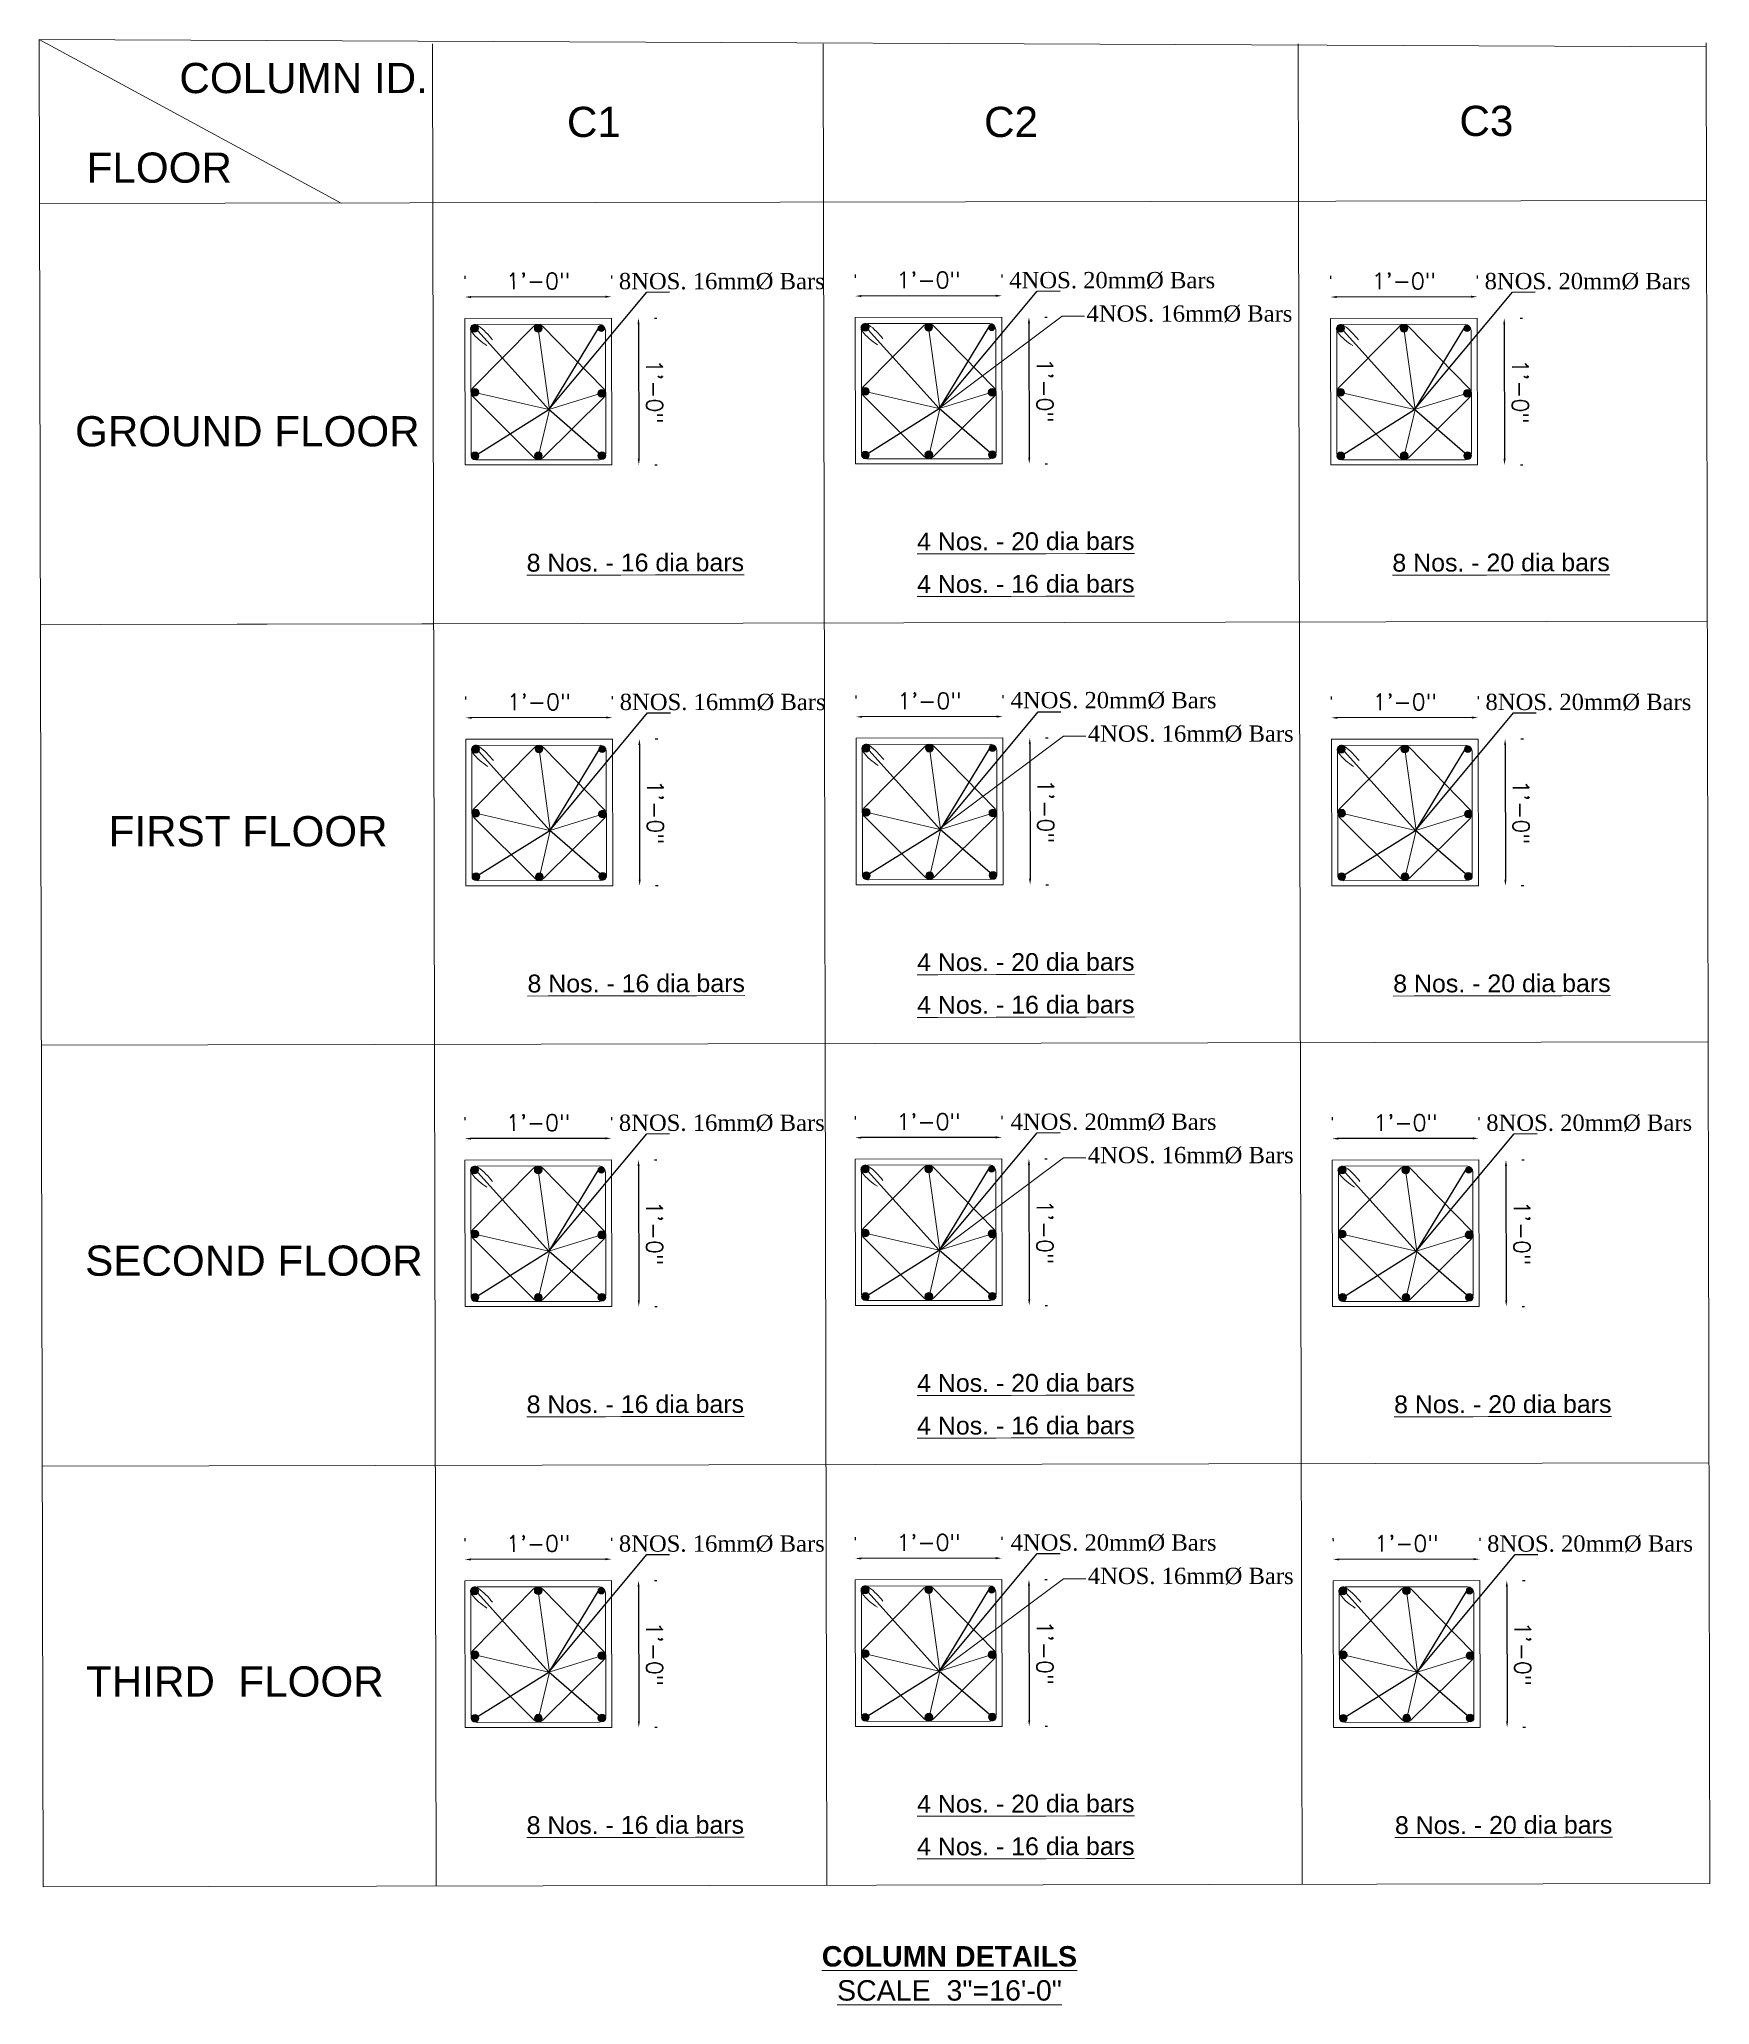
# Model space of a CAD drawing. Header units: inches. Extents: x 115570 to 265311, y 61168 to 314550.
# Drawn here: x 176148.2 to 176421.3, y 67033.3 to 67354.7 of the extents above; entities that cross this region are included whole.
import ezdxf

# ---------------------------------------------------------------- set-up
doc = ezdxf.new("R2010")
doc.units = ezdxf.units.IN
doc.header["$MEASUREMENT"] = 0
doc.layers.get('0').update_dxf_attribs({"lineweight": 25})
for name, color, linetype, lineweight in [('(edited 28 Aug)Admin Building_Umesh copy$0$Elevation-0.15', 172, 'Continuous', 20), ('0 dimension lines', 4, 'Continuous', 18), ('0 wall', 7, 'Continuous', 40), ('column rod', 1, 'Continuous', 50), ('DIM', 142, 'Continuous', 9), ('ele', 7, 'Continuous', 25), ('Elevation-0.3', 7, 'Continuous', 30), ('temp-partn', 214, 'Continuous', 50), ('Text-0.2', 7, 'Continuous', 20), ('text1', 7, 'Continuous', 18)]:
    doc.layers.add(name, color=color, linetype=linetype, lineweight=lineweight)
doc.styles.add('arial', font='arial.ttf')
doc.styles.add('RomanS', font='romans.shx')
doc.styles.get("Standard").update_dxf_attribs({"font": 'arial.ttf'})
doc.dimstyles.new('D-2', dxfattribs={"dimtxt": 2, "dimasz": 1, "dimexe": 3, "dimexo": 7, "dimgap": 1, "dimtad": 1, "dimdec": 0, "dimzin": 3, "dimdsep": 46, "dimlunit": 4, "dimtxsty": 'RomanS', "dimcen": 0, "dimclrd": 256, "dimclre": 256, "dimclrt": 256, "dimadec": 0, "dimazin": 0, "dimtfac": 1, "dimtdec": 0, "dimtix": 1, "dimtmove": 1, "dimatfit": 3, "dimfxl": 1, "dimtolj": 1, "dimtzin": 0, "dimarcsym": 0})
doc.dimstyles.new('D10', dxfattribs={"dimtxt": 20, "dimasz": 25, "dimexe": 15, "dimexo": 0, "dimgap": 5, "dimtad": 0, "dimdec": 0, "dimzin": 3, "dimdsep": 46, "dimtxsty": 'arial', "dimblk": 'DOTSMALL', "dimcen": 2.5, "dimdle": 15, "dimadec": 0, "dimazin": 0, "dimtfac": 1, "dimtdec": 0, "dimtix": 1, "dimtmove": 1, "dimatfit": 3, "dimfxl": 1, "dimtvp": 1, "dimarcsym": 0})

msp = doc.modelspace()

# ---------------------------------------------------------------- texts
at = {"lineweight": 15, "char_height": 2.9167, "width": 67.5207, "attachment_point": 5, "rotation": 0.1152}
for s, insert in [('{\\L4 Nos. - 20 dia bars}', (176309.48, 67272.62)), ('{\\L8 Nos. - 16 dia bars}', (176245.63, 67269.14)), ('{\\L8 Nos. - 20 dia bars}', (176387.21, 67269.14)), ('{\\L4 Nos. - 16 dia bars}', (176309.48, 67265.65)), ('{\\L4 Nos. - 20 dia bars}', (176309.48, 67203.81)), ('{\\L8 Nos. - 16 dia bars}', (176245.77, 67200.33)), ('{\\L8 Nos. - 20 dia bars}', (176387.35, 67200.33)), ('{\\L4 Nos. - 16 dia bars}', (176309.48, 67196.84)), ('{\\L4 Nos. - 20 dia bars}', (176309.48, 67135)), ('{\\L8 Nos. - 16 dia bars}', (176245.63, 67131.52)), ('{\\L8 Nos. - 20 dia bars}', (176387.49, 67131.52)), ('{\\L4 Nos. - 16 dia bars}', (176309.48, 67128.03)), ('{\\L4 Nos. - 20 dia bars}', (176309.48, 67066.2)), ('{\\L8 Nos. - 16 dia bars}', (176245.63, 67062.71)), ('{\\L8 Nos. - 20 dia bars}', (176387.63, 67062.71)), ('{\\L4 Nos. - 16 dia bars}', (176309.48, 67059.22))]:
    msp.add_mtext(s, dxfattribs=dict(at, insert=insert))
at = {"layer": 'ele', "lineweight": 15, "transparency": 33554687, "char_height": 2, "attachment_point": 1, "style": 'arial'}
for s, insert in [('{\\fTimes New Roman|b0|i0|c0|p18;\\H1.333x;   8NOS. 16mm%%C Bars} ', (176239.91, 67316.51)), ('{\\fTimes New Roman|b0|i0|c0|p18;\\H1.333x;   4NOS. 20mm%%C Bars} ', (176303.76, 67316.67)), ('{\\fTimes New Roman|b0|i0|c0|p18;\\H1.333x;   8NOS. 20mm%%C Bars} ', (176381.5, 67316.51)), ('{\\fTimes New Roman|b0|i0|c0|p18;\\H1.333x;   4NOS. 16mm%%C Bars} ', (176316.39, 67311.21)), ('{\\fTimes New Roman|b0|i0|c0|p18;\\H1.333x;   8NOS. 16mm%%C Bars} ', (176240.05, 67247.7)), ('{\\fTimes New Roman|b0|i0|c0|p18;\\H1.333x;   4NOS. 20mm%%C Bars} ', (176303.98, 67247.99)), ('{\\fTimes New Roman|b0|i0|c0|p18;\\H1.333x;   8NOS. 20mm%%C Bars} ', (176381.64, 67247.7)), ('{\\fTimes New Roman|b0|i0|c0|p18;\\H1.333x;   4NOS. 16mm%%C Bars} ', (176316.6, 67242.52)), ('{\\fTimes New Roman|b0|i0|c0|p18;\\H1.333x;   8NOS. 16mm%%C Bars} ', (176239.91, 67178.89)), ('{\\fTimes New Roman|b0|i0|c0|p18;\\H1.333x;   4NOS. 20mm%%C Bars} ', (176303.98, 67179.06)), ('{\\fTimes New Roman|b0|i0|c0|p18;\\H1.333x;   8NOS. 20mm%%C Bars} ', (176381.77, 67178.89)), ('{\\fTimes New Roman|b0|i0|c0|p18;\\H1.333x;   4NOS. 16mm%%C Bars} ', (176316.6, 67173.6)), ('{\\fTimes New Roman|b0|i0|c0|p18;\\H1.333x;   8NOS. 16mm%%C Bars} ', (176239.91, 67110.08)), ('{\\fTimes New Roman|b0|i0|c0|p18;\\H1.333x;   4NOS. 20mm%%C Bars} ', (176303.98, 67110.25)), ('{\\fTimes New Roman|b0|i0|c0|p18;\\H1.333x;   8NOS. 20mm%%C Bars} ', (176381.91, 67110.08)), ('{\\fTimes New Roman|b0|i0|c0|p18;\\H1.333x;   4NOS. 16mm%%C Bars} ', (176316.6, 67104.79))]:
    msp.add_mtext(s, dxfattribs=dict(at, insert=insert))
at = {"layer": 'Text-0.2', "lineweight": 15, "transparency": 33554687, "style": 'arial'}
for s, p in [('C1', (176234.44, 67338.74)), ('C2', (176302.66, 67338.74)), ('C3', (176380.4, 67338.91))]:
    msp.add_text(s, height=4.94, dxfattribs=at).set_placement(p)
at = {"layer": 'Text-0.2', "lineweight": 15, "transparency": 33554687, "width": 76.0994, "attachment_point": 4, "style": 'arial'}
for s, insert, char_height in [('COLUMN ID.', (176171.06, 67348.35), 4.94), ('FLOOR', (176155.89, 67333.7), 4.94), ('GROUND FLOOR', (176154, 67290.59), 4.9399), ('FIRST FLOOR', (176159.49, 67225.19), 4.9399), ('SECOND FLOOR', (176155.65, 67154.97), 4.9399), ('THIRD  FLOOR', (176155.79, 67086.16), 4.9399)]:
    msp.add_mtext(s, dxfattribs=dict(at, insert=insert, char_height=char_height))
at = {"layer": 'text1', "lineweight": 15, "transparency": 33554687, "insert": (176297, 67042.92), "char_height": 3.3415, "width": 194.4615, "attachment_point": 2, "style": 'arial'}
msp.add_mtext('{\\fArial|b1|i0|c0|p34;\\LCOLUMN DETAILS \\P\\fArial|b0|i0|c0|p34;SCALE  3"=16\'-0"}', dxfattribs=at)

# ---------------------------------------------------------------- blocks, each defined once
blk = doc.blocks.new('*D716')
at = {"layer": '0 dimension lines', "linetype": 'Continuous', "lineweight": -2, "ltscale": 20, "transparency": 16777216}
for p, q in [((176217.73, 67316.06), (176217.73, 67315.57)), ((176241.73, 67316.11), (176241.73, 67315.62)), ((176240.73, 67312.62), (176218.73, 67312.57))]:
    blk.add_line(p, q, dxfattribs=at)
at = {"layer": '0 dimension lines', "linetype": 'Continuous', "ltscale": 20, "transparency": 16777216}
for points in [[(176218.73, 67312.74), (176218.73, 67312.41), (176217.73, 67312.57)], [(176240.73, 67312.79), (176240.73, 67312.45), (176241.73, 67312.62)]]:
    blk.add_solid(points, dxfattribs=at)
at = {"layer": 'Defpoints', "color": 0, "linetype": 'Continuous', "ltscale": 20, "transparency": 16777216}
for p in [(176217.73, 67312.57), (176217.74, 67309.06), (176241.74, 67309.11)]:
    blk.add_point(p, dxfattribs=at)
at = {"layer": '0 dimension lines', "linetype": 'Continuous', "lineweight": 15, "ltscale": 20, "transparency": 16777216, "insert": (176229.73, 67315.18), "char_height": 2, "attachment_point": 5, "rotation": 0.1152, "style": 'RomanS'}
blk.add_mtext('\\A1;{\\H1.3333x;1\'-0"}', dxfattribs=at)
blk = doc.blocks.new('*D717')
at = {"layer": '0 dimension lines', "linetype": 'Continuous', "lineweight": -2, "ltscale": 20, "transparency": 16777216}
for p, q in [((176248.74, 67309.13), (176249.15, 67309.13)), ((176246.15, 67308.12), (176246.2, 67286.12)), ((176248.79, 67285.13), (176249.2, 67285.13))]:
    blk.add_line(p, q, dxfattribs=at)
at = {"layer": '0 dimension lines', "linetype": 'Continuous', "ltscale": 20, "transparency": 16777216}
for points in [[(176246.32, 67308.12), (176245.99, 67308.12), (176246.15, 67309.12)], [(176246.36, 67286.12), (176246.03, 67286.12), (176246.2, 67285.12)]]:
    blk.add_solid(points, dxfattribs=at)
at = {"layer": 'Defpoints', "color": 0, "linetype": 'Continuous', "ltscale": 20, "transparency": 16777216}
for p in [(176241.74, 67309.11), (176241.79, 67285.11), (176246.2, 67285.12)]:
    blk.add_point(p, dxfattribs=at)
at = {"layer": '0 dimension lines', "linetype": 'Continuous', "lineweight": 15, "ltscale": 20, "transparency": 16777216, "insert": (176248.76, 67297.13), "char_height": 2, "attachment_point": 5, "rotation": 270.1152, "style": 'RomanS'}
blk.add_mtext('\\A1;{\\H1.3333x;1\'-0"}', dxfattribs=at)
blk = doc.blocks.new('_DotSmall')
at = {"color": 0, "linetype": 'ByBlock', "const_width": 0.5}
blk.add_lwpolyline([(-0.0625, 0, 1), (0.0625, 0, 1)], format="xyb", close=True, dxfattribs=at)
blk = doc.blocks.new('*D690')
at = {"layer": '0 dimension lines', "linetype": 'Continuous', "lineweight": -2, "ltscale": 20, "transparency": 16777216}
for p, q in [((176217.86, 67247.26), (176217.86, 67246.76)), ((176241.86, 67247.3), (176241.86, 67246.81)), ((176240.87, 67243.81), (176218.87, 67243.76))]:
    blk.add_line(p, q, dxfattribs=at)
at = {"layer": '0 dimension lines', "linetype": 'Continuous', "ltscale": 20, "transparency": 16777216}
for points in [[(176218.87, 67243.93), (176218.87, 67243.6), (176217.87, 67243.76)], [(176240.87, 67243.98), (176240.87, 67243.64), (176241.87, 67243.81)]]:
    blk.add_solid(points, dxfattribs=at)
at = {"layer": 'Defpoints', "color": 0, "linetype": 'Continuous', "ltscale": 20, "transparency": 16777216}
for p in [(176217.87, 67243.76), (176217.88, 67240.26), (176241.88, 67240.3)]:
    blk.add_point(p, dxfattribs=at)
at = {"layer": '0 dimension lines', "linetype": 'Continuous', "lineweight": 15, "ltscale": 20, "transparency": 16777216, "insert": (176229.87, 67246.37), "char_height": 2, "attachment_point": 5, "rotation": 0.1152, "style": 'RomanS'}
blk.add_mtext('\\A1;{\\H1.3333x;1\'-0"}', dxfattribs=at)
blk = doc.blocks.new('*D691')
at = {"layer": '0 dimension lines', "linetype": 'Continuous', "lineweight": -2, "ltscale": 20, "transparency": 16777216}
for p, q in [((176246.29, 67239.31), (176246.33, 67217.31)), ((176248.88, 67240.32), (176249.29, 67240.32)), ((176248.93, 67216.32), (176249.34, 67216.32))]:
    blk.add_line(p, q, dxfattribs=at)
at = {"layer": '0 dimension lines', "linetype": 'Continuous', "ltscale": 20, "transparency": 16777216}
for points in [[(176246.46, 67239.31), (176246.12, 67239.31), (176246.29, 67240.31)], [(176246.5, 67217.31), (176246.17, 67217.31), (176246.34, 67216.31)]]:
    blk.add_solid(points, dxfattribs=at)
at = {"layer": 'Defpoints', "color": 0, "linetype": 'Continuous', "ltscale": 20, "transparency": 16777216}
for p in [(176241.88, 67240.3), (176241.93, 67216.3), (176246.34, 67216.31)]:
    blk.add_point(p, dxfattribs=at)
at = {"layer": '0 dimension lines', "linetype": 'Continuous', "lineweight": 15, "ltscale": 20, "transparency": 16777216, "insert": (176248.9, 67228.32), "char_height": 2, "attachment_point": 5, "rotation": 270.1152, "style": 'RomanS'}
blk.add_mtext('\\A1;{\\H1.3333x;1\'-0"}', dxfattribs=at)
blk = doc.blocks.new('*D692')
at = {"layer": '0 dimension lines', "linetype": 'Continuous', "lineweight": -2, "ltscale": 20, "transparency": 16777216}
for p, q in [((176217.73, 67178.45), (176217.73, 67177.95)), ((176241.73, 67178.49), (176241.73, 67178)), ((176240.73, 67175), (176218.73, 67174.95))]:
    blk.add_line(p, q, dxfattribs=at)
at = {"layer": '0 dimension lines', "linetype": 'Continuous', "ltscale": 20, "transparency": 16777216}
for points in [[(176218.73, 67175.12), (176218.73, 67174.79), (176217.73, 67174.95)], [(176240.73, 67175.17), (176240.73, 67174.83), (176241.73, 67175)]]:
    blk.add_solid(points, dxfattribs=at)
at = {"layer": 'Defpoints', "color": 0, "linetype": 'Continuous', "ltscale": 20, "transparency": 16777216}
for p in [(176217.73, 67174.95), (176217.74, 67171.45), (176241.74, 67171.49)]:
    blk.add_point(p, dxfattribs=at)
at = {"layer": '0 dimension lines', "linetype": 'Continuous', "lineweight": 15, "ltscale": 20, "transparency": 16777216, "insert": (176229.73, 67177.56), "char_height": 2, "attachment_point": 5, "rotation": 0.1152, "style": 'RomanS'}
blk.add_mtext('\\A1;{\\H1.3333x;1\'-0"}', dxfattribs=at)
blk = doc.blocks.new('*D693')
at = {"layer": '0 dimension lines', "linetype": 'Continuous', "lineweight": -2, "ltscale": 20, "transparency": 16777216}
for p, q in [((176248.74, 67171.51), (176249.15, 67171.51)), ((176246.15, 67170.5), (176246.2, 67148.5)), ((176248.79, 67147.51), (176249.2, 67147.51))]:
    blk.add_line(p, q, dxfattribs=at)
at = {"layer": '0 dimension lines', "linetype": 'Continuous', "ltscale": 20, "transparency": 16777216}
for points in [[(176246.32, 67170.5), (176245.99, 67170.5), (176246.15, 67171.5)], [(176246.36, 67148.5), (176246.03, 67148.5), (176246.2, 67147.5)]]:
    blk.add_solid(points, dxfattribs=at)
at = {"layer": 'Defpoints', "color": 0, "linetype": 'Continuous', "ltscale": 20, "transparency": 16777216}
for p in [(176241.74, 67171.49), (176241.79, 67147.49), (176246.2, 67147.5)]:
    blk.add_point(p, dxfattribs=at)
at = {"layer": '0 dimension lines', "linetype": 'Continuous', "lineweight": 15, "ltscale": 20, "transparency": 16777216, "insert": (176248.76, 67159.51), "char_height": 2, "attachment_point": 5, "rotation": 270.1152, "style": 'RomanS'}
blk.add_mtext('\\A1;{\\H1.3333x;1\'-0"}', dxfattribs=at)
blk = doc.blocks.new('*D694')
at = {"layer": '0 dimension lines', "linetype": 'Continuous', "lineweight": -2, "ltscale": 20, "transparency": 16777216}
for p, q in [((176217.73, 67109.64), (176217.73, 67109.14)), ((176241.73, 67109.68), (176241.73, 67109.19)), ((176240.73, 67106.19), (176218.73, 67106.15))]:
    blk.add_line(p, q, dxfattribs=at)
at = {"layer": '0 dimension lines', "linetype": 'Continuous', "ltscale": 20, "transparency": 16777216}
for points in [[(176218.73, 67106.31), (176218.73, 67105.98), (176217.73, 67106.14)], [(176240.73, 67106.36), (176240.73, 67106.02), (176241.73, 67106.19)]]:
    blk.add_solid(points, dxfattribs=at)
at = {"layer": 'Defpoints', "color": 0, "linetype": 'Continuous', "ltscale": 20, "transparency": 16777216}
for p in [(176217.73, 67106.14), (176217.74, 67102.64), (176241.74, 67102.68)]:
    blk.add_point(p, dxfattribs=at)
at = {"layer": '0 dimension lines', "linetype": 'Continuous', "lineweight": 15, "ltscale": 20, "transparency": 16777216, "insert": (176229.73, 67108.75), "char_height": 2, "attachment_point": 5, "rotation": 0.1152, "style": 'RomanS'}
blk.add_mtext('\\A1;{\\H1.3333x;1\'-0"}', dxfattribs=at)
blk = doc.blocks.new('*D685')
at = {"layer": '0 dimension lines', "linetype": 'Continuous', "lineweight": -2, "ltscale": 20, "transparency": 16777216}
for p, q in [((176246.15, 67101.69), (176246.2, 67079.69)), ((176248.74, 67102.7), (176249.15, 67102.7)), ((176248.79, 67078.7), (176249.2, 67078.7))]:
    blk.add_line(p, q, dxfattribs=at)
at = {"layer": '0 dimension lines', "linetype": 'Continuous', "ltscale": 20, "transparency": 16777216}
for points in [[(176246.32, 67101.69), (176245.99, 67101.69), (176246.15, 67102.69)], [(176246.36, 67079.69), (176246.03, 67079.69), (176246.2, 67078.69)]]:
    blk.add_solid(points, dxfattribs=at)
at = {"layer": 'Defpoints', "color": 0, "linetype": 'Continuous', "ltscale": 20, "transparency": 16777216}
for p in [(176241.74, 67102.68), (176241.79, 67078.68), (176246.2, 67078.69)]:
    blk.add_point(p, dxfattribs=at)
at = {"layer": '0 dimension lines', "linetype": 'Continuous', "lineweight": 15, "ltscale": 20, "transparency": 16777216, "insert": (176248.76, 67090.7), "char_height": 2, "attachment_point": 5, "rotation": 270.1152, "style": 'RomanS'}
blk.add_mtext('\\A1;{\\H1.3333x;1\'-0"}', dxfattribs=at)
blk = doc.blocks.new('*D686')
at = {"layer": '0 dimension lines', "linetype": 'Continuous', "lineweight": -2, "ltscale": 20, "transparency": 16777216}
for p, q in [((176281.57, 67316.23), (176281.57, 67315.73)), ((176305.57, 67316.28), (176305.57, 67315.78)), ((176304.58, 67312.78), (176282.58, 67312.74))]:
    blk.add_line(p, q, dxfattribs=at)
at = {"layer": '0 dimension lines', "linetype": 'Continuous', "ltscale": 20, "transparency": 16777216}
for points in [[(176282.58, 67312.9), (176282.58, 67312.57), (176281.58, 67312.73)], [(176304.58, 67312.95), (176304.58, 67312.61), (176305.58, 67312.78)]]:
    blk.add_solid(points, dxfattribs=at)
at = {"layer": 'Defpoints', "color": 0, "linetype": 'Continuous', "ltscale": 20, "transparency": 16777216}
for p in [(176281.58, 67312.73), (176281.59, 67309.23), (176305.59, 67309.28)]:
    blk.add_point(p, dxfattribs=at)
at = {"layer": '0 dimension lines', "linetype": 'Continuous', "lineweight": 15, "ltscale": 20, "transparency": 16777216, "insert": (176293.58, 67315.35), "char_height": 2, "attachment_point": 5, "rotation": 0.1152, "style": 'RomanS'}
blk.add_mtext('\\A1;{\\H1.3333x;1\'-0"}', dxfattribs=at)
blk = doc.blocks.new('*D687')
at = {"layer": '0 dimension lines', "linetype": 'Continuous', "lineweight": -2, "ltscale": 20, "transparency": 16777216}
for p, q in [((176312.59, 67309.29), (176313, 67309.29)), ((176310, 67308.28), (176310.04, 67286.28)), ((176312.64, 67285.29), (176313.05, 67285.29))]:
    blk.add_line(p, q, dxfattribs=at)
at = {"layer": '0 dimension lines', "linetype": 'Continuous', "ltscale": 20, "transparency": 16777216}
for points in [[(176310.17, 67308.28), (176309.83, 67308.28), (176310, 67309.28)], [(176310.21, 67286.28), (176309.88, 67286.28), (176310.05, 67285.28)]]:
    blk.add_solid(points, dxfattribs=at)
at = {"layer": 'Defpoints', "color": 0, "linetype": 'Continuous', "ltscale": 20, "transparency": 16777216}
for p in [(176305.59, 67309.28), (176305.64, 67285.28), (176310.05, 67285.28)]:
    blk.add_point(p, dxfattribs=at)
at = {"layer": '0 dimension lines', "linetype": 'Continuous', "lineweight": 15, "ltscale": 20, "transparency": 16777216, "insert": (176312.61, 67297.29), "char_height": 2, "attachment_point": 5, "rotation": 270.1152, "style": 'RomanS'}
blk.add_mtext('\\A1;{\\H1.3333x;1\'-0"}', dxfattribs=at)
blk = doc.blocks.new('*D688')
at = {"layer": '0 dimension lines', "linetype": 'Continuous', "lineweight": -2, "ltscale": 20, "transparency": 16777216}
for p, q in [((176281.71, 67247.42), (176281.71, 67246.92)), ((176305.71, 67247.47), (176305.71, 67246.97)), ((176304.72, 67243.97), (176282.72, 67243.93))]:
    blk.add_line(p, q, dxfattribs=at)
at = {"layer": '0 dimension lines', "linetype": 'Continuous', "ltscale": 20, "transparency": 16777216}
for points in [[(176282.72, 67244.09), (176282.72, 67243.76), (176281.72, 67243.92)], [(176304.72, 67244.14), (176304.72, 67243.8), (176305.72, 67243.97)]]:
    blk.add_solid(points, dxfattribs=at)
at = {"layer": 'Defpoints', "color": 0, "linetype": 'Continuous', "ltscale": 20, "transparency": 16777216}
for p in [(176281.72, 67243.92), (176281.73, 67240.42), (176305.73, 67240.47)]:
    blk.add_point(p, dxfattribs=at)
at = {"layer": '0 dimension lines', "linetype": 'Continuous', "lineweight": 15, "ltscale": 20, "transparency": 16777216, "insert": (176293.71, 67246.54), "char_height": 2, "attachment_point": 5, "rotation": 0.1152, "style": 'RomanS'}
blk.add_mtext('\\A1;{\\H1.3333x;1\'-0"}', dxfattribs=at)
blk = doc.blocks.new('*D689')
at = {"layer": '0 dimension lines', "linetype": 'Continuous', "lineweight": -2, "ltscale": 20, "transparency": 16777216}
for p, q in [((176310.14, 67239.47), (176310.18, 67217.47)), ((176312.73, 67240.48), (176313.14, 67240.48)), ((176312.77, 67216.48), (176313.19, 67216.48))]:
    blk.add_line(p, q, dxfattribs=at)
at = {"layer": '0 dimension lines', "linetype": 'Continuous', "ltscale": 20, "transparency": 16777216}
for points in [[(176310.31, 67239.47), (176309.97, 67239.47), (176310.14, 67240.47)], [(176310.35, 67217.47), (176310.02, 67217.47), (176310.19, 67216.47)]]:
    blk.add_solid(points, dxfattribs=at)
at = {"layer": 'Defpoints', "color": 0, "linetype": 'Continuous', "ltscale": 20, "transparency": 16777216}
for p in [(176305.73, 67240.47), (176305.77, 67216.47), (176310.19, 67216.47)]:
    blk.add_point(p, dxfattribs=at)
at = {"layer": '0 dimension lines', "linetype": 'Continuous', "lineweight": 15, "ltscale": 20, "transparency": 16777216, "insert": (176312.75, 67228.48), "char_height": 2, "attachment_point": 5, "rotation": 270.1152, "style": 'RomanS'}
blk.add_mtext('\\A1;{\\H1.3333x;1\'-0"}', dxfattribs=at)
blk = doc.blocks.new('*D718')
at = {"layer": '0 dimension lines', "linetype": 'Continuous', "lineweight": -2, "ltscale": 20, "transparency": 16777216}
for p, q in [((176281.57, 67178.61), (176281.57, 67178.11)), ((176305.57, 67178.66), (176305.57, 67178.16)), ((176304.58, 67175.16), (176282.58, 67175.12))]:
    blk.add_line(p, q, dxfattribs=at)
at = {"layer": '0 dimension lines', "linetype": 'Continuous', "ltscale": 20, "transparency": 16777216}
for points in [[(176282.58, 67175.28), (176282.58, 67174.95), (176281.58, 67175.11)], [(176304.58, 67175.33), (176304.58, 67174.99), (176305.58, 67175.16)]]:
    blk.add_solid(points, dxfattribs=at)
at = {"layer": 'Defpoints', "color": 0, "linetype": 'Continuous', "ltscale": 20, "transparency": 16777216}
for p in [(176281.58, 67175.11), (176281.59, 67171.61), (176305.59, 67171.66)]:
    blk.add_point(p, dxfattribs=at)
at = {"layer": '0 dimension lines', "linetype": 'Continuous', "lineweight": 15, "ltscale": 20, "transparency": 16777216, "insert": (176293.58, 67177.73), "char_height": 2, "attachment_point": 5, "rotation": 0.1152, "style": 'RomanS'}
blk.add_mtext('\\A1;{\\H1.3333x;1\'-0"}', dxfattribs=at)
blk = doc.blocks.new('*D719')
at = {"layer": '0 dimension lines', "linetype": 'Continuous', "lineweight": -2, "ltscale": 20, "transparency": 16777216}
for p, q in [((176310, 67170.66), (176310.04, 67148.66)), ((176312.59, 67171.67), (176313, 67171.67)), ((176312.64, 67147.67), (176313.05, 67147.67))]:
    blk.add_line(p, q, dxfattribs=at)
at = {"layer": '0 dimension lines', "linetype": 'Continuous', "ltscale": 20, "transparency": 16777216}
for points in [[(176310.17, 67170.66), (176309.83, 67170.66), (176310, 67171.66)], [(176310.21, 67148.66), (176309.88, 67148.66), (176310.05, 67147.66)]]:
    blk.add_solid(points, dxfattribs=at)
at = {"layer": 'Defpoints', "color": 0, "linetype": 'Continuous', "ltscale": 20, "transparency": 16777216}
for p in [(176305.59, 67171.66), (176305.64, 67147.66), (176310.05, 67147.66)]:
    blk.add_point(p, dxfattribs=at)
at = {"layer": '0 dimension lines', "linetype": 'Continuous', "lineweight": 15, "ltscale": 20, "transparency": 16777216, "insert": (176312.61, 67159.67), "char_height": 2, "attachment_point": 5, "rotation": 270.1152, "style": 'RomanS'}
blk.add_mtext('\\A1;{\\H1.3333x;1\'-0"}', dxfattribs=at)
blk = doc.blocks.new('*D726')
at = {"layer": '0 dimension lines', "linetype": 'Continuous', "lineweight": -2, "ltscale": 20, "transparency": 16777216}
for p, q in [((176281.57, 67109.8), (176281.57, 67109.31)), ((176305.57, 67109.85), (176305.57, 67109.35)), ((176304.58, 67106.35), (176282.58, 67106.31))]:
    blk.add_line(p, q, dxfattribs=at)
at = {"layer": '0 dimension lines', "linetype": 'Continuous', "ltscale": 20, "transparency": 16777216}
for points in [[(176282.58, 67106.47), (176282.58, 67106.14), (176281.58, 67106.31)], [(176304.58, 67106.52), (176304.58, 67106.18), (176305.58, 67106.35)]]:
    blk.add_solid(points, dxfattribs=at)
at = {"layer": 'Defpoints', "color": 0, "linetype": 'Continuous', "ltscale": 20, "transparency": 16777216}
for p in [(176281.58, 67106.31), (176281.59, 67102.8), (176305.59, 67102.85)]:
    blk.add_point(p, dxfattribs=at)
at = {"layer": '0 dimension lines', "linetype": 'Continuous', "lineweight": 15, "ltscale": 20, "transparency": 16777216, "insert": (176293.58, 67108.92), "char_height": 2, "attachment_point": 5, "rotation": 0.1152, "style": 'RomanS'}
blk.add_mtext('\\A1;{\\H1.3333x;1\'-0"}', dxfattribs=at)
blk = doc.blocks.new('*D727')
at = {"layer": '0 dimension lines', "linetype": 'Continuous', "lineweight": -2, "ltscale": 20, "transparency": 16777216}
for p, q in [((176310, 67101.85), (176310.04, 67079.85)), ((176312.59, 67102.86), (176313, 67102.86)), ((176312.64, 67078.86), (176313.05, 67078.86))]:
    blk.add_line(p, q, dxfattribs=at)
at = {"layer": '0 dimension lines', "linetype": 'Continuous', "ltscale": 20, "transparency": 16777216}
for points in [[(176310.17, 67101.86), (176309.83, 67101.85), (176310, 67102.85)], [(176310.21, 67079.86), (176309.88, 67079.85), (176310.05, 67078.85)]]:
    blk.add_solid(points, dxfattribs=at)
at = {"layer": 'Defpoints', "color": 0, "linetype": 'Continuous', "ltscale": 20, "transparency": 16777216}
for p in [(176305.59, 67102.85), (176305.64, 67078.85), (176310.05, 67078.85)]:
    blk.add_point(p, dxfattribs=at)
at = {"layer": '0 dimension lines', "linetype": 'Continuous', "lineweight": 15, "ltscale": 20, "transparency": 16777216, "insert": (176312.61, 67090.86), "char_height": 2, "attachment_point": 5, "rotation": 270.1152, "style": 'RomanS'}
blk.add_mtext('\\A1;{\\H1.3333x;1\'-0"}', dxfattribs=at)
blk = doc.blocks.new('*D728')
at = {"layer": '0 dimension lines', "linetype": 'Continuous', "lineweight": -2, "ltscale": 20, "transparency": 16777216}
for p, q in [((176359.31, 67316.06), (176359.31, 67315.57)), ((176383.31, 67316.11), (176383.31, 67315.62)), ((176382.32, 67312.62), (176360.32, 67312.57))]:
    blk.add_line(p, q, dxfattribs=at)
at = {"layer": '0 dimension lines', "linetype": 'Continuous', "ltscale": 20, "transparency": 16777216}
for points in [[(176360.32, 67312.74), (176360.32, 67312.41), (176359.32, 67312.57)], [(176382.32, 67312.79), (176382.32, 67312.45), (176383.32, 67312.62)]]:
    blk.add_solid(points, dxfattribs=at)
at = {"layer": 'Defpoints', "color": 0, "linetype": 'Continuous', "ltscale": 20, "transparency": 16777216}
for p in [(176359.32, 67312.57), (176359.32, 67309.06), (176383.32, 67309.11)]:
    blk.add_point(p, dxfattribs=at)
at = {"layer": '0 dimension lines', "linetype": 'Continuous', "lineweight": 15, "ltscale": 20, "transparency": 16777216, "insert": (176371.31, 67315.18), "char_height": 2, "attachment_point": 5, "rotation": 0.1152, "style": 'RomanS'}
blk.add_mtext('\\A1;{\\H1.3333x;1\'-0"}', dxfattribs=at)
blk = doc.blocks.new('*D729')
at = {"layer": '0 dimension lines', "linetype": 'Continuous', "lineweight": -2, "ltscale": 20, "transparency": 16777216}
for p, q in [((176390.32, 67309.13), (176390.73, 67309.13)), ((176387.74, 67308.12), (176387.78, 67286.12)), ((176390.37, 67285.13), (176390.78, 67285.13))]:
    blk.add_line(p, q, dxfattribs=at)
at = {"layer": '0 dimension lines', "linetype": 'Continuous', "ltscale": 20, "transparency": 16777216}
for points in [[(176387.9, 67308.12), (176387.57, 67308.12), (176387.73, 67309.12)], [(176387.95, 67286.12), (176387.61, 67286.12), (176387.78, 67285.12)]]:
    blk.add_solid(points, dxfattribs=at)
at = {"layer": 'Defpoints', "color": 0, "linetype": 'Continuous', "ltscale": 20, "transparency": 16777216}
for p in [(176383.32, 67309.11), (176383.37, 67285.11), (176387.78, 67285.12)]:
    blk.add_point(p, dxfattribs=at)
at = {"layer": '0 dimension lines', "linetype": 'Continuous', "lineweight": 15, "ltscale": 20, "transparency": 16777216, "insert": (176390.35, 67297.13), "char_height": 2, "attachment_point": 5, "rotation": 270.1152, "style": 'RomanS'}
blk.add_mtext('\\A1;{\\H1.3333x;1\'-0"}', dxfattribs=at)
blk = doc.blocks.new('*D730')
at = {"layer": '0 dimension lines', "linetype": 'Continuous', "lineweight": -2, "ltscale": 20, "transparency": 16777216}
for p, q in [((176359.45, 67247.26), (176359.45, 67246.76)), ((176383.45, 67247.3), (176383.45, 67246.81)), ((176382.45, 67243.81), (176360.46, 67243.76))]:
    blk.add_line(p, q, dxfattribs=at)
at = {"layer": '0 dimension lines', "linetype": 'Continuous', "ltscale": 20, "transparency": 16777216}
for points in [[(176360.45, 67243.93), (176360.46, 67243.6), (176359.46, 67243.76)], [(176382.45, 67243.98), (176382.46, 67243.64), (176383.45, 67243.81)]]:
    blk.add_solid(points, dxfattribs=at)
at = {"layer": 'Defpoints', "color": 0, "linetype": 'Continuous', "ltscale": 20, "transparency": 16777216}
for p in [(176359.46, 67243.76), (176359.46, 67240.26), (176383.46, 67240.3)]:
    blk.add_point(p, dxfattribs=at)
at = {"layer": '0 dimension lines', "linetype": 'Continuous', "lineweight": 15, "ltscale": 20, "transparency": 16777216, "insert": (176371.45, 67246.37), "char_height": 2, "attachment_point": 5, "rotation": 0.1152, "style": 'RomanS'}
blk.add_mtext('\\A1;{\\H1.3333x;1\'-0"}', dxfattribs=at)
blk = doc.blocks.new('*D731')
at = {"layer": '0 dimension lines', "linetype": 'Continuous', "lineweight": -2, "ltscale": 20, "transparency": 16777216}
for p, q in [((176387.87, 67239.31), (176387.92, 67217.31)), ((176390.46, 67240.32), (176390.87, 67240.32)), ((176390.51, 67216.32), (176390.92, 67216.32))]:
    blk.add_line(p, q, dxfattribs=at)
at = {"layer": '0 dimension lines', "linetype": 'Continuous', "ltscale": 20, "transparency": 16777216}
for points in [[(176388.04, 67239.31), (176387.71, 67239.31), (176387.87, 67240.31)], [(176388.09, 67217.31), (176387.75, 67217.31), (176387.92, 67216.31)]]:
    blk.add_solid(points, dxfattribs=at)
at = {"layer": 'Defpoints', "color": 0, "linetype": 'Continuous', "ltscale": 20, "transparency": 16777216}
for p in [(176383.46, 67240.3), (176383.51, 67216.3), (176387.92, 67216.31)]:
    blk.add_point(p, dxfattribs=at)
at = {"layer": '0 dimension lines', "linetype": 'Continuous', "lineweight": 15, "ltscale": 20, "transparency": 16777216, "insert": (176390.48, 67228.32), "char_height": 2, "attachment_point": 5, "rotation": 270.1152, "style": 'RomanS'}
blk.add_mtext('\\A1;{\\H1.3333x;1\'-0"}', dxfattribs=at)
blk = doc.blocks.new('*D732')
at = {"layer": '0 dimension lines', "linetype": 'Continuous', "lineweight": -2, "ltscale": 20, "transparency": 16777216}
for p, q in [((176359.59, 67178.45), (176359.59, 67177.95)), ((176383.59, 67178.49), (176383.59, 67178)), ((176382.59, 67175), (176360.59, 67174.96))]:
    blk.add_line(p, q, dxfattribs=at)
at = {"layer": '0 dimension lines', "linetype": 'Continuous', "ltscale": 20, "transparency": 16777216}
for points in [[(176360.59, 67175.12), (176360.59, 67174.79), (176359.59, 67174.95)], [(176382.59, 67175.17), (176382.59, 67174.83), (176383.59, 67175)]]:
    blk.add_solid(points, dxfattribs=at)
at = {"layer": 'Defpoints', "color": 0, "linetype": 'Continuous', "ltscale": 20, "transparency": 16777216}
for p in [(176359.59, 67174.95), (176359.6, 67171.45), (176383.6, 67171.49)]:
    blk.add_point(p, dxfattribs=at)
at = {"layer": '0 dimension lines', "linetype": 'Continuous', "lineweight": 15, "ltscale": 20, "transparency": 16777216, "insert": (176371.59, 67177.56), "char_height": 2, "attachment_point": 5, "rotation": 0.1152, "style": 'RomanS'}
blk.add_mtext('\\A1;{\\H1.3333x;1\'-0"}', dxfattribs=at)
blk = doc.blocks.new('*D733')
at = {"layer": '0 dimension lines', "linetype": 'Continuous', "lineweight": -2, "ltscale": 20, "transparency": 16777216}
for p, q in [((176390.6, 67171.51), (176391.01, 67171.51)), ((176388.01, 67170.5), (176388.06, 67148.5)), ((176390.65, 67147.51), (176391.06, 67147.51))]:
    blk.add_line(p, q, dxfattribs=at)
at = {"layer": '0 dimension lines', "linetype": 'Continuous', "ltscale": 20, "transparency": 16777216}
for points in [[(176388.18, 67170.5), (176387.85, 67170.5), (176388.01, 67171.5)], [(176388.22, 67148.5), (176387.89, 67148.5), (176388.06, 67147.5)]]:
    blk.add_solid(points, dxfattribs=at)
at = {"layer": 'Defpoints', "color": 0, "linetype": 'Continuous', "ltscale": 20, "transparency": 16777216}
for p in [(176383.6, 67171.49), (176383.65, 67147.49), (176388.06, 67147.5)]:
    blk.add_point(p, dxfattribs=at)
at = {"layer": '0 dimension lines', "linetype": 'Continuous', "lineweight": 15, "ltscale": 20, "transparency": 16777216, "insert": (176390.62, 67159.51), "char_height": 2, "attachment_point": 5, "rotation": 270.1152, "style": 'RomanS'}
blk.add_mtext('\\A1;{\\H1.3333x;1\'-0"}', dxfattribs=at)
blk = doc.blocks.new('*D734')
at = {"layer": '0 dimension lines', "linetype": 'Continuous', "lineweight": -2, "ltscale": 20, "transparency": 16777216}
for p, q in [((176359.72, 67109.64), (176359.73, 67109.14)), ((176383.72, 67109.68), (176383.73, 67109.19)), ((176382.73, 67106.19), (176360.73, 67106.15))]:
    blk.add_line(p, q, dxfattribs=at)
at = {"layer": '0 dimension lines', "linetype": 'Continuous', "ltscale": 20, "transparency": 16777216}
for points in [[(176360.73, 67106.31), (176360.73, 67105.98), (176359.73, 67106.14)], [(176382.73, 67106.36), (176382.73, 67106.02), (176383.73, 67106.19)]]:
    blk.add_solid(points, dxfattribs=at)
at = {"layer": 'Defpoints', "color": 0, "linetype": 'Continuous', "ltscale": 20, "transparency": 16777216}
for p in [(176359.73, 67106.14), (176359.74, 67102.64), (176383.74, 67102.68)]:
    blk.add_point(p, dxfattribs=at)
at = {"layer": '0 dimension lines', "linetype": 'Continuous', "lineweight": 15, "ltscale": 20, "transparency": 16777216, "insert": (176371.73, 67108.76), "char_height": 2, "attachment_point": 5, "rotation": 0.1152, "style": 'RomanS'}
blk.add_mtext('\\A1;{\\H1.3333x;1\'-0"}', dxfattribs=at)
blk = doc.blocks.new('*D735')
at = {"layer": '0 dimension lines', "linetype": 'Continuous', "lineweight": -2, "ltscale": 20, "transparency": 16777216}
for p, q in [((176388.15, 67101.69), (176388.2, 67079.69)), ((176390.74, 67102.7), (176391.15, 67102.7)), ((176390.79, 67078.7), (176391.2, 67078.7))]:
    blk.add_line(p, q, dxfattribs=at)
at = {"layer": '0 dimension lines', "linetype": 'Continuous', "ltscale": 20, "transparency": 16777216}
for points in [[(176388.32, 67101.69), (176387.98, 67101.69), (176388.15, 67102.69)], [(176388.36, 67079.69), (176388.03, 67079.69), (176388.2, 67078.69)]]:
    blk.add_solid(points, dxfattribs=at)
at = {"layer": 'Defpoints', "color": 0, "linetype": 'Continuous', "ltscale": 20, "transparency": 16777216}
for p in [(176383.74, 67102.68), (176383.79, 67078.68), (176388.2, 67078.69)]:
    blk.add_point(p, dxfattribs=at)
at = {"layer": '0 dimension lines', "linetype": 'Continuous', "lineweight": 15, "ltscale": 20, "transparency": 16777216, "insert": (176390.76, 67090.7), "char_height": 2, "attachment_point": 5, "rotation": 270.1152, "style": 'RomanS'}
blk.add_mtext('\\A1;{\\H1.3333x;1\'-0"}', dxfattribs=at)

# ---------------------------------------------------------------- dimensions: what is measured, and where the dimension line sits
at = {"layer": '0 dimension lines', "linetype": 'Continuous', "lineweight": 15, "ltscale": 20, "transparency": 33554687}
for base, p1, p2, angle, picture, middle in [((176217.73, 67312.57), (176241.74, 67309.11), (176217.74, 67309.06), 0.1152, '*D716', (176229.73, 67315.18)), ((176281.58, 67312.73), (176305.59, 67309.28), (176281.59, 67309.23), 0.1152, '*D686', (176293.58, 67315.35)), ((176359.32, 67312.57), (176383.32, 67309.11), (176359.32, 67309.06), 0.1152, '*D728', (176371.31, 67315.18)), ((176246.2, 67285.12), (176241.74, 67309.11), (176241.79, 67285.11), 90.1152, '*D717', (176248.76, 67297.13)), ((176310.05, 67285.28), (176305.59, 67309.28), (176305.64, 67285.28), 90.1152, '*D687', (176312.61, 67297.29)), ((176387.78, 67285.12), (176383.32, 67309.11), (176383.37, 67285.11), 90.1152, '*D729', (176390.35, 67297.13)), ((176281.72, 67243.92), (176305.73, 67240.47), (176281.73, 67240.42), 0.1152, '*D688', (176293.71, 67246.54)), ((176217.87, 67243.76), (176241.88, 67240.3), (176217.88, 67240.26), 0.1152, '*D690', (176229.87, 67246.37)), ((176359.46, 67243.76), (176383.46, 67240.3), (176359.46, 67240.26), 0.1152, '*D730', (176371.45, 67246.37)), ((176246.34, 67216.31), (176241.88, 67240.3), (176241.93, 67216.3), 90.1152, '*D691', (176248.9, 67228.32)), ((176310.19, 67216.47), (176305.73, 67240.47), (176305.77, 67216.47), 90.1152, '*D689', (176312.75, 67228.48)), ((176387.92, 67216.31), (176383.46, 67240.3), (176383.51, 67216.3), 90.1152, '*D731', (176390.48, 67228.32)), ((176217.73, 67174.95), (176241.74, 67171.49), (176217.74, 67171.45), 0.1152, '*D692', (176229.73, 67177.56)), ((176281.58, 67175.11), (176305.59, 67171.66), (176281.59, 67171.61), 0.1152, '*D718', (176293.58, 67177.73)), ((176359.59, 67174.95), (176383.6, 67171.49), (176359.6, 67171.45), 0.1152, '*D732', (176371.59, 67177.56)), ((176246.2, 67147.5), (176241.74, 67171.49), (176241.79, 67147.49), 90.1152, '*D693', (176248.76, 67159.51)), ((176310.05, 67147.66), (176305.59, 67171.66), (176305.64, 67147.66), 90.1152, '*D719', (176312.61, 67159.67)), ((176388.06, 67147.5), (176383.6, 67171.49), (176383.65, 67147.49), 90.1152, '*D733', (176390.62, 67159.51)), ((176217.73, 67106.14), (176241.74, 67102.68), (176217.74, 67102.64), 0.1152, '*D694', (176229.73, 67108.75)), ((176281.58, 67106.31), (176305.59, 67102.85), (176281.59, 67102.8), 0.1152, '*D726', (176293.58, 67108.92)), ((176359.73, 67106.14), (176383.74, 67102.68), (176359.74, 67102.64), 0.1152, '*D734', (176371.73, 67108.76)), ((176246.2, 67078.69), (176241.74, 67102.68), (176241.79, 67078.68), 90.1152, '*D685', (176248.76, 67090.7)), ((176310.05, 67078.85), (176305.59, 67102.85), (176305.64, 67078.85), 90.1152, '*D727', (176312.61, 67090.86)), ((176388.2, 67078.69), (176383.74, 67102.68), (176383.79, 67078.68), 90.1152, '*D735', (176390.76, 67090.7))]:
    dim = msp.add_linear_dim(base=base, p1=p1, p2=p2, angle=angle, text='{\\H1.3333x;1\'-0"}', dimstyle='D-2', override={"dimpost": ' '}, dxfattribs=at)
    dim.commit()
    dim.dimension.update_dxf_attribs({"geometry": picture, "text_midpoint": middle})

# ---------------------------------------------------------------- hatches: boundary and pattern name
at = {"layer": 'ele', "lineweight": 15, "transparency": 33554687}
for points in [[(176219.37, 67306.81, 1), (176219.37, 67308.07, 1)], [(176229.74, 67306.83, 1), (176229.74, 67308.09, 1)], [(176240.06, 67306.93, 1), (176240.05, 67307.98, 0.26089), (176239.61, 67307.72, 0.586182)], [(176283.22, 67306.97, 1), (176283.22, 67308.23, 1)], [(176293.59, 67306.99, 1), (176293.59, 67308.25, 1)], [(176303.91, 67307.09, 1), (176303.9, 67308.14, 0.26089), (176303.46, 67307.89, 0.586182)], [(176360.96, 67306.81, 1), (176360.96, 67308.07, 1)], [(176371.33, 67306.83, 1), (176371.33, 67308.09, 1)], [(176381.64, 67306.93, 1), (176381.64, 67307.98, 0.26089), (176381.19, 67307.72, 0.586182)], [(176219.39, 67297.61, 1), (176219.39, 67296.35, 1)], [(176240.12, 67297.47, 1), (176240.12, 67296.21, 1)], [(176283.24, 67297.77, 1), (176283.24, 67296.51, 1)], [(176303.97, 67297.63, 1), (176303.97, 67296.37, 1)], [(176360.98, 67297.61, 1), (176360.98, 67296.35, 1)], [(176381.7, 67297.47, 1), (176381.7, 67296.21, 1)], [(176219.41, 67287.23, 1), (176219.42, 67285.97, 1)], [(176229.78, 67287.25, 1), (176229.79, 67285.99, 1)], [(176240.16, 67286.01, 1), (176240.15, 67287.27, 1)], [(176283.26, 67287.39, 1), (176283.26, 67286.13, 1)], [(176293.63, 67287.41, 1), (176293.63, 67286.15, 1)], [(176304, 67286.17, 1), (176304, 67287.43, 1)], [(176361, 67287.23, 1), (176361, 67285.97, 1)], [(176371.37, 67287.25, 1), (176371.37, 67285.99, 1)], [(176381.74, 67286.01, 1), (176381.74, 67287.27, 1)], [(176219.51, 67238, 1), (176219.51, 67239.26, 1)], [(176229.88, 67238.02, 1), (176229.88, 67239.28, 1)], [(176240.2, 67238.12, 1), (176240.19, 67239.17, 0.26089), (176239.75, 67238.91, 0.586182)], [(176283.36, 67238.16, 1), (176283.36, 67239.42, 1)], [(176293.73, 67238.18, 1), (176293.73, 67239.44, 1)], [(176304.04, 67238.28, 1), (176304.04, 67239.33, 0.26089), (176303.59, 67239.08, 0.586182)], [(176361.1, 67238, 1), (176361.09, 67239.26, 1)], [(176371.47, 67238.02, 1), (176371.46, 67239.28, 1)], [(176381.78, 67238.12, 1), (176381.78, 67239.17, 0.26089), (176381.33, 67238.91, 0.586182)], [(176219.53, 67228.8, 1), (176219.53, 67227.54, 1)], [(176240.25, 67228.66, 1), (176240.26, 67227.4, 1)], [(176283.38, 67228.96, 1), (176283.38, 67227.7, 1)], [(176304.1, 67228.83, 1), (176304.11, 67227.57, 1)], [(176361.12, 67228.8, 1), (176361.12, 67227.54, 1)], [(176381.84, 67228.66, 1), (176381.84, 67227.4, 1)], [(176219.55, 67218.42, 1), (176219.55, 67217.16, 1)], [(176229.92, 67218.44, 1), (176229.92, 67217.18, 1)], [(176240.29, 67217.2, 1), (176240.29, 67218.46, 1)], [(176283.4, 67218.58, 1), (176283.4, 67217.32, 1)], [(176293.77, 67218.6, 1), (176293.77, 67217.34, 1)], [(176304.14, 67217.36, 1), (176304.14, 67218.62, 1)], [(176361.14, 67218.42, 1), (176361.14, 67217.16, 1)], [(176371.51, 67218.44, 1), (176371.51, 67217.18, 1)], [(176381.88, 67217.2, 1), (176381.88, 67218.46, 1)], [(176219.37, 67169.19, 1), (176219.37, 67170.45, 1)], [(176229.74, 67169.21, 1), (176229.74, 67170.47, 1)], [(176240.06, 67169.31, 1), (176240.05, 67170.36, 0.26089), (176239.61, 67170.1, 0.586182)], [(176283.22, 67169.35, 1), (176283.22, 67170.61, 1)], [(176293.59, 67169.37, 1), (176293.59, 67170.63, 1)], [(176303.91, 67169.47, 1), (176303.9, 67170.52, 0.26089), (176303.46, 67170.27, 0.586182)], [(176361.23, 67169.19, 1), (176361.23, 67170.45, 1)], [(176371.6, 67169.21, 1), (176371.6, 67170.47, 1)], [(176381.92, 67169.31, 1), (176381.92, 67170.36, 0.26089), (176381.47, 67170.1, 0.586182)], [(176219.39, 67159.99, 1), (176219.39, 67158.73, 1)], [(176240.12, 67159.85, 1), (176240.12, 67158.59, 1)], [(176283.24, 67160.15, 1), (176283.24, 67158.89, 1)], [(176303.97, 67160.02, 1), (176303.97, 67158.76, 1)], [(176361.25, 67159.99, 1), (176361.26, 67158.73, 1)], [(176381.98, 67159.85, 1), (176381.98, 67158.59, 1)], [(176219.41, 67149.61, 1), (176219.42, 67148.35, 1)], [(176229.78, 67149.63, 1), (176229.79, 67148.37, 1)], [(176240.16, 67148.39, 1), (176240.15, 67149.65, 1)], [(176283.26, 67149.77, 1), (176283.26, 67148.51, 1)], [(176293.63, 67149.79, 1), (176293.63, 67148.53, 1)], [(176304, 67148.55, 1), (176304, 67149.81, 1)], [(176361.27, 67149.61, 1), (176361.28, 67148.35, 1)], [(176371.64, 67149.63, 1), (176371.65, 67148.37, 1)], [(176382.02, 67148.39, 1), (176382.01, 67149.65, 1)], [(176219.37, 67100.38, 1), (176219.37, 67101.64, 1)], [(176229.74, 67100.4, 1), (176229.74, 67101.66, 1)], [(176240.06, 67100.5, 1), (176240.05, 67101.55, 0.26089), (176239.61, 67101.29, 0.586182)], [(176283.22, 67100.54, 1), (176283.22, 67101.8, 1)], [(176293.59, 67100.56, 1), (176293.59, 67101.82, 1)], [(176303.91, 67100.66, 1), (176303.9, 67101.71, 0.26089), (176303.46, 67101.46, 0.586182)], [(176361.37, 67100.38, 1), (176361.37, 67101.64, 1)], [(176371.74, 67100.4, 1), (176371.74, 67101.66, 1)], [(176382.06, 67100.5, 1), (176382.05, 67101.55, 0.26089), (176381.61, 67101.3, 0.586182)], [(176219.39, 67091.18, 1), (176219.39, 67089.92, 1)], [(176240.12, 67091.04, 1), (176240.12, 67089.78, 1)], [(176283.24, 67091.35, 1), (176283.24, 67090.09, 1)], [(176303.97, 67091.21, 1), (176303.97, 67089.95, 1)], [(176361.39, 67091.18, 1), (176361.39, 67089.92, 1)], [(176382.12, 67091.04, 1), (176382.12, 67089.78, 1)], [(176219.41, 67080.8, 1), (176219.42, 67079.54, 1)], [(176229.78, 67080.82, 1), (176229.79, 67079.56, 1)], [(176240.16, 67079.58, 1), (176240.15, 67080.84, 1)], [(176283.26, 67080.96, 1), (176283.26, 67079.7, 1)], [(176293.63, 67080.98, 1), (176293.63, 67079.72, 1)], [(176304, 67079.74, 1), (176304, 67081, 1)], [(176361.41, 67080.8, 1), (176361.42, 67079.54, 1)], [(176371.78, 67080.82, 1), (176371.79, 67079.56, 1)], [(176382.16, 67079.58, 1), (176382.15, 67080.84, 1)]]:
    msp.add_hatch(color=256, dxfattribs=at).paths.add_polyline_path(points)

# ---------------------------------------------------------------- linework, layer by layer
at = {"layer": '(edited 28 Aug)Admin Building_Umesh copy$0$Elevation-0.15', "lineweight": 15, "transparency": 33554687}
for p, q in [((176148.15, 67354.69), (176197.53, 67327.94)), ((176213.07, 67052.73), (176212.47, 67353.98)), ((176276.92, 67052.89), (176276.32, 67353.98)), ((176354.66, 67053.06), (176354.05, 67353.98)), ((176148.34, 67259.03), (176212.66, 67259.16)), ((176158.17, 67259.05), (176420.92, 67259.58)), ((176148.48, 67190.22), (176421.05, 67190.77)), ((176148.62, 67121.41), (176421.19, 67121.96))]:
    msp.add_line(p, q, dxfattribs=at)
at = {"layer": '0 wall', "lineweight": 15, "transparency": 33554687}
for p, q in [((176218.78, 67286.93), (176218.74, 67307.07)), ((176219.05, 67297.71), (176229.04, 67307.79)), ((176219.74, 67308.07), (176239.74, 67308.11)), ((176230.44, 67307.79), (176240.46, 67297.54)), ((176240.74, 67307.11), (176240.78, 67286.97)), ((176282.63, 67287.09), (176282.59, 67307.23)), ((176282.9, 67297.87), (176292.89, 67307.96)), ((176283.59, 67308.23), (176303.59, 67308.27)), ((176294.29, 67307.95), (176304.31, 67297.7)), ((176304.59, 67307.27), (176304.63, 67287.13)), ((176360.37, 67286.93), (176360.33, 67307.07)), ((176360.64, 67297.71), (176370.63, 67307.79)), ((176361.33, 67308.07), (176381.33, 67308.11)), ((176372.02, 67307.79), (176382.05, 67297.54)), ((176382.33, 67307.11), (176382.37, 67286.97)), ((176229.08, 67286.28), (176219.06, 67296.3)), ((176240.46, 67296.14), (176230.48, 67286.29)), ((176292.93, 67286.44), (176282.9, 67296.47)), ((176304.31, 67296.31), (176294.33, 67286.45)), ((176370.67, 67286.28), (176360.64, 67296.3)), ((176382.05, 67296.14), (176372.06, 67286.29)), ((176239.79, 67285.97), (176219.79, 67285.93)), ((176303.63, 67286.13), (176283.63, 67286.09)), ((176381.37, 67285.97), (176361.37, 67285.93)), ((176218.92, 67218.12), (176218.88, 67238.26)), ((176219.19, 67228.9), (176229.18, 67238.99)), ((176219.88, 67239.26), (176239.88, 67239.3)), ((176230.58, 67238.98), (176240.6, 67228.73)), ((176240.88, 67238.3), (176240.92, 67218.16)), ((176282.77, 67218.28), (176282.73, 67238.42)), ((176283.04, 67229.06), (176293.03, 67239.15)), ((176283.73, 67239.42), (176303.73, 67239.46)), ((176294.43, 67239.14), (176304.45, 67228.89)), ((176304.73, 67238.46), (176304.77, 67218.32)), ((176360.51, 67218.12), (176360.47, 67238.26)), ((176360.78, 67228.9), (176370.76, 67238.99)), ((176361.46, 67239.26), (176381.46, 67239.3)), ((176372.16, 67238.98), (176382.18, 67228.73)), ((176382.47, 67238.3), (176382.51, 67218.16)), ((176229.22, 67217.47), (176219.19, 67227.49)), ((176240.6, 67227.34), (176230.62, 67217.48)), ((176293.07, 67217.63), (176283.04, 67227.66)), ((176304.45, 67227.5), (176294.47, 67217.64)), ((176370.8, 67217.47), (176360.78, 67227.49)), ((176382.19, 67227.34), (176372.2, 67217.48)), ((176239.92, 67217.16), (176219.92, 67217.12)), ((176303.77, 67217.32), (176283.77, 67217.28)), ((176381.51, 67217.16), (176361.51, 67217.12)), ((176283.59, 67170.61), (176303.59, 67170.65)), ((176218.78, 67149.31), (176218.74, 67169.45)), ((176219.05, 67160.09), (176229.04, 67170.18)), ((176219.74, 67170.45), (176239.74, 67170.49)), ((176230.44, 67170.17), (176240.46, 67159.92)), ((176240.74, 67169.49), (176240.78, 67149.35)), ((176282.63, 67149.47), (176282.59, 67169.61)), ((176282.9, 67160.25), (176292.89, 67170.34)), ((176294.29, 67170.33), (176304.31, 67160.08)), ((176304.59, 67169.65), (176304.63, 67149.51)), ((176360.64, 67149.31), (176360.6, 67169.45)), ((176360.91, 67160.09), (176370.9, 67170.18)), ((176361.6, 67170.45), (176381.6, 67170.49)), ((176372.3, 67170.17), (176382.32, 67159.92)), ((176382.6, 67169.49), (176382.64, 67149.35)), ((176229.08, 67148.66), (176219.06, 67158.68)), ((176240.46, 67158.53), (176230.48, 67148.67)), ((176292.93, 67148.82), (176282.9, 67158.85)), ((176304.31, 67158.69), (176294.33, 67148.83)), ((176370.94, 67148.66), (176360.92, 67158.68)), ((176382.33, 67158.53), (176372.34, 67148.67)), ((176239.79, 67148.35), (176219.79, 67148.31)), ((176303.63, 67148.51), (176283.63, 67148.47)), ((176381.65, 67148.35), (176361.65, 67148.31)), ((176218.78, 67080.5), (176218.74, 67100.64)), ((176219.05, 67091.28), (176229.04, 67101.37)), ((176219.74, 67101.64), (176239.74, 67101.68)), ((176230.44, 67101.36), (176240.46, 67091.11)), ((176240.74, 67100.68), (176240.78, 67080.54)), ((176282.63, 67080.66), (176282.59, 67100.8)), ((176282.9, 67091.44), (176292.89, 67101.53)), ((176283.59, 67101.8), (176303.59, 67101.84)), ((176294.29, 67101.52), (176304.31, 67091.28)), ((176304.59, 67100.84), (176304.63, 67080.7)), ((176360.78, 67080.5), (176360.74, 67100.64)), ((176361.05, 67091.28), (176371.04, 67101.37)), ((176361.74, 67101.64), (176381.74, 67101.68)), ((176372.44, 67101.36), (176382.46, 67091.11)), ((176382.74, 67100.68), (176382.78, 67080.54)), ((176229.08, 67079.85), (176219.06, 67089.87)), ((176240.46, 67089.72), (176230.48, 67079.86)), ((176292.93, 67080.01), (176282.9, 67090.04)), ((176304.31, 67089.88), (176294.33, 67080.02)), ((176371.08, 67079.85), (176361.06, 67089.87)), ((176382.46, 67089.72), (176372.48, 67079.86)), ((176239.79, 67079.54), (176219.79, 67079.5)), ((176303.63, 67079.7), (176283.63, 67079.66)), ((176381.79, 67079.54), (176361.79, 67079.5))]:
    msp.add_line(p, q, dxfattribs=at)
for points in [[(176218.88, 67307.89), (176218.67, 67307.38), (176218.9, 67306.86), (176221.36, 67304.62)], [(176218.88, 67307.89), (176219.39, 67308.1), (176219.91, 67307.88), (176222.28, 67305.58)], [(176282.73, 67308.05), (176282.52, 67307.54), (176282.74, 67307.02), (176285.21, 67304.78)], [(176282.73, 67308.05), (176283.24, 67308.27), (176283.76, 67308.04), (176286.13, 67305.75)], [(176360.47, 67307.89), (176360.26, 67307.38), (176360.48, 67306.86), (176362.95, 67304.62)], [(176360.47, 67307.89), (176360.97, 67308.1), (176361.5, 67307.88), (176363.87, 67305.58)], [(176219.02, 67239.08), (176218.81, 67238.57), (176219.03, 67238.05), (176221.5, 67235.81)], [(176219.02, 67239.08), (176219.53, 67239.29), (176220.05, 67239.07), (176222.42, 67236.77)], [(176282.87, 67239.24), (176282.66, 67238.73), (176282.88, 67238.21), (176285.35, 67235.97)], [(176282.87, 67239.24), (176283.38, 67239.46), (176283.9, 67239.23), (176286.27, 67236.94)], [(176360.6, 67239.08), (176360.39, 67238.57), (176360.62, 67238.05), (176363.09, 67235.81)], [(176360.6, 67239.08), (176361.11, 67239.29), (176361.63, 67239.07), (176364.01, 67236.77)], [(176282.73, 67170.43), (176283.24, 67170.65), (176283.76, 67170.42), (176286.13, 67168.13)], [(176218.88, 67170.27), (176218.67, 67169.76), (176218.9, 67169.24), (176221.36, 67167)], [(176218.88, 67170.27), (176219.39, 67170.48), (176219.91, 67170.26), (176222.28, 67167.96)], [(176282.73, 67170.43), (176282.52, 67169.92), (176282.74, 67169.4), (176285.21, 67167.16)], [(176360.74, 67170.27), (176360.53, 67169.76), (176360.76, 67169.24), (176363.23, 67167)], [(176360.74, 67170.27), (176361.25, 67170.48), (176361.77, 67170.26), (176364.14, 67167.96)], [(176218.88, 67101.46), (176218.67, 67100.95), (176218.9, 67100.43), (176221.36, 67098.19)], [(176218.88, 67101.46), (176219.39, 67101.67), (176219.91, 67101.45), (176222.28, 67099.15)], [(176282.73, 67101.62), (176282.52, 67101.12), (176282.74, 67100.6), (176285.21, 67098.35)], [(176282.73, 67101.62), (176283.24, 67101.84), (176283.76, 67101.62), (176286.13, 67099.32)], [(176360.88, 67101.46), (176360.67, 67100.95), (176360.89, 67100.43), (176363.36, 67098.19)], [(176360.88, 67101.46), (176361.39, 67101.68), (176361.91, 67101.45), (176364.28, 67099.16)]]:
    msp.add_spline(points, degree=3, dxfattribs=at)
at = {"layer": 'column rod', "color": 6, "lineweight": 15}
for centre, radius in [((176219.37, 67307.44), 0.63), ((176229.74, 67307.46), 0.63), ((176240.06, 67307.45), 0.525), ((176283.22, 67307.6), 0.63), ((176293.59, 67307.62), 0.63), ((176303.9, 67307.61), 0.525), ((176360.96, 67307.44), 0.63), ((176371.33, 67307.46), 0.63), ((176381.64, 67307.45), 0.525), ((176219.39, 67296.98), 0.63), ((176240.12, 67296.84), 0.63), ((176283.24, 67297.14), 0.63), ((176303.97, 67297), 0.63), ((176360.98, 67296.98), 0.63), ((176381.7, 67296.84), 0.63), ((176219.41, 67286.6), 0.63), ((176229.78, 67286.62), 0.63), ((176240.15, 67286.64), 0.63), ((176283.26, 67286.76), 0.63), ((176293.63, 67286.78), 0.63), ((176304, 67286.8), 0.63), ((176361, 67286.6), 0.63), ((176371.37, 67286.62), 0.63), ((176381.74, 67286.64), 0.63), ((176219.51, 67238.63), 0.63), ((176229.88, 67238.65), 0.63), ((176240.19, 67238.64), 0.525), ((176283.36, 67238.79), 0.63), ((176293.73, 67238.81), 0.63), ((176304.04, 67238.8), 0.525), ((176361.1, 67238.63), 0.63), ((176371.47, 67238.65), 0.63), ((176381.78, 67238.64), 0.525), ((176219.53, 67228.17), 0.63), ((176240.26, 67228.03), 0.63), ((176283.38, 67228.33), 0.63), ((176304.1, 67228.2), 0.63), ((176361.12, 67228.17), 0.63), ((176381.84, 67228.03), 0.63), ((176219.55, 67217.79), 0.63), ((176229.92, 67217.81), 0.63), ((176240.29, 67217.83), 0.63), ((176283.4, 67217.95), 0.63), ((176293.77, 67217.97), 0.63), ((176304.14, 67217.99), 0.63), ((176361.14, 67217.79), 0.63), ((176371.51, 67217.81), 0.63), ((176381.88, 67217.83), 0.63), ((176219.37, 67169.82), 0.63), ((176229.74, 67169.84), 0.63), ((176240.06, 67169.83), 0.525), ((176283.22, 67169.98), 0.63), ((176293.59, 67170), 0.63), ((176303.9, 67169.99), 0.525), ((176361.23, 67169.82), 0.63), ((176371.6, 67169.84), 0.63), ((176381.92, 67169.83), 0.525), ((176219.39, 67159.36), 0.63), ((176240.12, 67159.22), 0.63), ((176283.24, 67159.52), 0.63), ((176303.97, 67159.39), 0.63), ((176361.25, 67159.36), 0.63), ((176381.98, 67159.22), 0.63), ((176219.41, 67148.98), 0.63), ((176229.78, 67149), 0.63), ((176240.15, 67149.02), 0.63), ((176283.26, 67149.14), 0.63), ((176293.63, 67149.16), 0.63), ((176304, 67149.18), 0.63), ((176361.28, 67148.98), 0.63), ((176371.65, 67149), 0.63), ((176382.02, 67149.02), 0.63), ((176219.37, 67101.01), 0.63), ((176229.74, 67101.03), 0.63), ((176240.06, 67101.02), 0.525), ((176283.22, 67101.17), 0.63), ((176293.59, 67101.19), 0.63), ((176303.9, 67101.18), 0.525), ((176361.37, 67101.01), 0.63), ((176371.74, 67101.03), 0.63), ((176382.06, 67101.02), 0.525), ((176219.39, 67090.55), 0.63), ((176240.12, 67090.41), 0.63), ((176283.24, 67090.72), 0.63), ((176303.97, 67090.58), 0.63), ((176361.39, 67090.55), 0.63), ((176382.12, 67090.41), 0.63), ((176219.41, 67080.17), 0.63), ((176229.78, 67080.19), 0.63), ((176240.15, 67080.21), 0.63), ((176283.26, 67080.33), 0.63), ((176293.63, 67080.35), 0.63), ((176304, 67080.37), 0.63), ((176361.41, 67080.17), 0.63), ((176371.78, 67080.19), 0.63), ((176382.15, 67080.21), 0.63)]:
    msp.add_circle(centre, radius, dxfattribs=at)
at = {"layer": 'DIM', "lineweight": 15, "ltscale": 0.5}
msp.add_line((176158.17, 67259.05), (176212.66, 67259.16), dxfattribs=at)
at = {"layer": 'ele', "lineweight": 15, "transparency": 33554687}
for p, q in [((176229.74, 67307.46), (176231.57, 67294.13)), ((176293.59, 67307.62), (176295.42, 67294.3)), ((176371.33, 67307.46), (176373.16, 67294.13)), ((176219.39, 67296.98), (176231.48, 67294.16)), ((176240.12, 67296.84), (176231.48, 67294.16)), ((176283.24, 67297.14), (176295.33, 67294.32)), ((176303.97, 67297), (176295.33, 67294.32)), ((176360.98, 67296.98), (176373.06, 67294.16)), ((176381.7, 67296.84), (176373.06, 67294.16)), ((176229.81, 67286.6), (176231.57, 67294.13)), ((176293.66, 67286.76), (176295.42, 67294.3)), ((176371.39, 67286.6), (176373.16, 67294.13)), ((176229.88, 67238.65), (176231.71, 67225.32)), ((176293.73, 67238.81), (176295.56, 67225.49)), ((176371.47, 67238.65), (176373.3, 67225.32)), ((176219.53, 67228.17), (176231.62, 67225.35)), ((176229.95, 67217.79), (176231.71, 67225.32)), ((176240.26, 67228.03), (176231.62, 67225.35)), ((176283.38, 67228.33), (176295.46, 67225.51)), ((176293.8, 67217.95), (176295.56, 67225.49)), ((176304.1, 67228.2), (176295.46, 67225.51)), ((176361.12, 67228.17), (176373.2, 67225.35)), ((176371.53, 67217.79), (176373.3, 67225.32)), ((176381.84, 67228.03), (176373.2, 67225.35)), ((176229.74, 67169.84), (176231.57, 67156.51)), ((176293.59, 67170), (176295.42, 67156.68)), ((176371.6, 67169.84), (176373.43, 67156.51)), ((176219.39, 67159.36), (176231.48, 67156.54)), ((176240.12, 67159.22), (176231.48, 67156.54)), ((176283.24, 67159.52), (176295.33, 67156.7)), ((176303.97, 67159.39), (176295.33, 67156.7)), ((176361.25, 67159.36), (176373.34, 67156.54)), ((176381.98, 67159.22), (176373.34, 67156.54)), ((176229.81, 67148.98), (176231.57, 67156.51)), ((176293.66, 67149.14), (176295.42, 67156.68)), ((176371.67, 67148.98), (176373.43, 67156.51)), ((176229.74, 67101.03), (176231.57, 67087.7)), ((176293.59, 67101.19), (176295.42, 67087.87)), ((176371.74, 67101.03), (176373.57, 67087.7)), ((176219.39, 67090.55), (176231.48, 67087.73)), ((176240.12, 67090.41), (176231.48, 67087.73)), ((176283.24, 67090.72), (176295.33, 67087.89)), ((176303.97, 67090.58), (176295.33, 67087.89)), ((176361.39, 67090.55), (176373.48, 67087.73)), ((176382.12, 67090.41), (176373.48, 67087.73)), ((176229.81, 67080.17), (176231.57, 67087.7)), ((176293.66, 67080.33), (176295.42, 67087.87)), ((176371.81, 67080.17), (176373.57, 67087.7))]:
    msp.add_line(p, q, dxfattribs=at)
for points in [[(176217.79, 67285.11), (176217.74, 67309.06), (176241.74, 67309.11), (176241.79, 67285.11)], [(176281.64, 67285.28), (176281.59, 67309.23), (176305.59, 67309.28), (176305.64, 67285.28)], [(176359.37, 67285.11), (176359.32, 67309.06), (176383.32, 67309.11), (176383.37, 67285.11)], [(176217.93, 67216.3), (176217.88, 67240.26), (176241.88, 67240.3), (176241.93, 67216.3)], [(176281.77, 67216.47), (176281.73, 67240.42), (176305.73, 67240.47), (176305.77, 67216.47)], [(176359.51, 67216.3), (176359.46, 67240.26), (176383.46, 67240.3), (176383.51, 67216.3)], [(176217.79, 67147.49), (176217.74, 67171.45), (176241.74, 67171.49), (176241.79, 67147.49)], [(176281.64, 67147.66), (176281.59, 67171.61), (176305.59, 67171.66), (176305.64, 67147.66)], [(176359.65, 67147.49), (176359.6, 67171.45), (176383.6, 67171.49), (176383.65, 67147.49)], [(176217.79, 67078.68), (176217.74, 67102.64), (176241.74, 67102.68), (176241.79, 67078.68)], [(176281.64, 67078.85), (176281.59, 67102.8), (176305.59, 67102.85), (176305.64, 67078.85)], [(176359.79, 67078.68), (176359.74, 67102.64), (176383.74, 67102.68), (176383.79, 67078.68)]]:
    msp.add_lwpolyline(points, close=True, dxfattribs=at)
at = {"layer": 'ele', "lineweight": 15, "transparency": 33554687, "extrusion": (0, 0, -1)}
for points in [[(-176295.4, 67294.44), (-176315.44, 67309.42), (-176319.07, 67309.42)], [(-176295.61, 67225.76), (-176315.65, 67240.74), (-176319.29, 67240.74)], [(-176295.61, 67156.83), (-176315.65, 67171.81), (-176319.29, 67171.81)], [(-176295.61, 67088.02), (-176315.65, 67103), (-176319.29, 67103)]]:
    msp.add_lwpolyline(points, dxfattribs=at)
at = {"layer": 'Elevation-0.3', "lineweight": 15, "ltscale": 1000, "transparency": 33554687}
for p, q in [((176148.15, 67354.71), (176148.76, 67052.6)), ((176148.15, 67354.69), (176420.73, 67353.46)), ((176421.33, 67053.15), (176420.73, 67354.15)), ((176420.78, 67328.38), (176148.21, 67327.84)), ((176148.76, 67052.6), (176421.33, 67053.15))]:
    msp.add_line(p, q, dxfattribs=at)
at = {"layer": 'temp-partn', "lineweight": 15}
for centre, radius, start, end in [((176219.74, 67307.07), 1, 90.1152, 180.1152), ((176229.74, 67307.08), 1, 45.5167, 134.2005), ((176239.71, 67307.08), 1.03, 1.9616, 87.9832), ((176283.59, 67307.23), 1, 90.1152, 180.1152), ((176293.59, 67307.24), 1, 45.5167, 134.2005), ((176303.56, 67307.24), 1.03, 1.9616, 87.9832), ((176361.33, 67307.07), 1, 90.1152, 180.1152), ((176371.32, 67307.08), 1, 45.5167, 134.2005), ((176381.29, 67307.08), 1.03, 1.9616, 87.9832), ((176219.76, 67297.01), 1, 135.385, 224.9332), ((176239.75, 67296.84), 1, 315.7822, 44.4332), ((176283.61, 67297.17), 1, 135.385, 224.9332), ((176303.6, 67297), 1, 315.7822, 44.4332), ((176361.35, 67297.01), 1, 135.385, 224.9332), ((176381.33, 67296.84), 1, 315.7822, 44.4332), ((176219.78, 67286.93), 1, 180.1152, 270.1152), ((176239.78, 67286.97), 1, 270.1152, 0.1152), ((176283.63, 67287.09), 1, 180.1152, 270.1152), ((176293.62, 67287.16), 1, 226.0197, 314.8245), ((176303.63, 67287.13), 1, 270.1152, 0.1152), ((176361.37, 67286.93), 1, 180.1152, 270.1152), ((176381.37, 67286.97), 1, 270.1152, 0.1152), ((176229.78, 67287), 1, 226.0197, 314.8245), ((176371.36, 67287), 1, 226.0197, 314.8245), ((176219.88, 67238.26), 1, 90.1152, 180.1152), ((176229.88, 67238.27), 1, 45.5167, 134.2005), ((176239.85, 67238.27), 1.03, 1.9616, 87.9832), ((176283.73, 67238.42), 1, 90.1152, 180.1152), ((176293.73, 67238.43), 1, 45.5167, 134.2005), ((176303.7, 67238.43), 1.03, 1.9616, 87.9832), ((176361.47, 67238.26), 1, 90.1152, 180.1152), ((176371.46, 67238.27), 1, 45.5167, 134.2005), ((176381.43, 67238.27), 1.03, 1.9616, 87.9832), ((176219.9, 67228.2), 1, 135.385, 224.9332), ((176239.89, 67228.03), 1, 315.7822, 44.4332), ((176283.75, 67228.36), 1, 135.385, 224.9332), ((176303.73, 67228.19), 1, 315.7822, 44.4332), ((176361.49, 67228.2), 1, 135.385, 224.9332), ((176381.47, 67228.03), 1, 315.7822, 44.4332), ((176219.92, 67218.12), 1, 180.1152, 270.1152), ((176229.91, 67218.19), 1, 226.0197, 314.8245), ((176239.92, 67218.16), 1, 270.1152, 0.1152), ((176283.77, 67218.28), 1, 180.1152, 270.1152), ((176293.76, 67218.35), 1, 226.0197, 314.8245), ((176303.77, 67218.32), 1, 270.1152, 0.1152), ((176361.51, 67218.12), 1, 180.1152, 270.1152), ((176371.5, 67218.19), 1, 226.0197, 314.8245), ((176381.51, 67218.16), 1, 270.1152, 0.1152), ((176303.56, 67169.62), 1.03, 1.9616, 87.9832), ((176219.74, 67169.45), 1, 90.1152, 180.1152), ((176229.74, 67169.46), 1, 45.5167, 134.2005), ((176239.71, 67169.46), 1.03, 1.9616, 87.9832), ((176283.59, 67169.61), 1, 90.1152, 180.1152), ((176293.59, 67169.62), 1, 45.5167, 134.2005), ((176361.6, 67169.45), 1, 90.1152, 180.1152), ((176371.6, 67169.46), 1, 45.5167, 134.2005), ((176381.57, 67169.46), 1.03, 1.9616, 87.9832), ((176219.76, 67159.39), 1, 135.385, 224.9332), ((176239.75, 67159.22), 1, 315.7822, 44.4332), ((176283.61, 67159.55), 1, 135.385, 224.9332), ((176303.6, 67159.38), 1, 315.7822, 44.4332), ((176361.63, 67159.39), 1, 135.385, 224.9332), ((176381.61, 67159.22), 1, 315.7822, 44.4332), ((176219.78, 67149.31), 1, 180.1152, 270.1152), ((176229.78, 67149.38), 1, 226.0197, 314.8245), ((176239.78, 67149.35), 1, 270.1152, 0.1152), ((176283.63, 67149.47), 1, 180.1152, 270.1152), ((176293.62, 67149.54), 1, 226.0197, 314.8245), ((176303.63, 67149.51), 1, 270.1152, 0.1152), ((176361.64, 67149.31), 1, 180.1152, 270.1152), ((176371.64, 67149.38), 1, 226.0197, 314.8245), ((176381.64, 67149.35), 1, 270.1152, 0.1152), ((176219.74, 67100.64), 1, 90.1152, 180.1152), ((176229.74, 67100.65), 1, 45.5167, 134.2005), ((176239.71, 67100.65), 1.03, 1.9616, 87.9832), ((176283.59, 67100.8), 1, 90.1152, 180.1152), ((176293.59, 67100.81), 1, 45.5167, 134.2005), ((176303.56, 67100.81), 1.03, 1.9616, 87.9832), ((176361.74, 67100.64), 1, 90.1152, 180.1152), ((176371.74, 67100.65), 1, 45.5167, 134.2005), ((176381.71, 67100.65), 1.03, 1.9616, 87.9832), ((176219.76, 67090.58), 1, 135.385, 224.9332), ((176239.75, 67090.41), 1, 315.7822, 44.4332), ((176283.61, 67090.74), 1, 135.385, 224.9332), ((176303.6, 67090.57), 1, 315.7822, 44.4332), ((176361.76, 67090.58), 1, 135.385, 224.9332), ((176381.75, 67090.41), 1, 315.7822, 44.4332), ((176283.63, 67080.66), 1, 180.1152, 270.1152), ((176303.63, 67080.7), 1, 270.1152, 0.1152), ((176219.78, 67080.5), 1, 180.1152, 270.1152), ((176229.78, 67080.57), 1, 226.0197, 314.8245), ((176239.78, 67080.54), 1, 270.1152, 0.1152), ((176293.62, 67080.73), 1, 226.0197, 314.8245), ((176361.78, 67080.5), 1, 180.1152, 270.1152), ((176371.77, 67080.57), 1, 226.0197, 314.8245), ((176381.78, 67080.54), 1, 270.1152, 0.1152)]:
    msp.add_arc(centre, radius, start, end, dxfattribs=at)

msp.set_redraw_order([(e.dxf.handle, doc.entitydb.next_handle()) for e in msp.query("TEXT MTEXT ATTDEF DIMENSION ARC_DIMENSION")])  # texts and dimensions are drawn at this point

# ---------------------------------------------------------------- leaders
at = {"layer": 'ele', "lineweight": 15, "transparency": 33554687, "has_arrowhead": 0}
for points in [[(176219.87, 67307.06), (176231.48, 67294.16), (176247.5, 67313.37), (176251.23, 67313.4)], [(176219.95, 67286.93), (176231.48, 67294.16), (176247.5, 67313.37), (176251.23, 67313.4)], [(176239.68, 67287.06), (176231.48, 67294.16), (176247.5, 67313.37), (176251.23, 67313.4)], [(176239.5, 67307.35), (176231.48, 67294.16), (176247.5, 67313.37), (176251.23, 67313.4)], [(176283.72, 67307.22), (176295.33, 67294.32), (176311.35, 67313.53), (176315.08, 67313.56)], [(176283.8, 67287.1), (176295.33, 67294.32), (176311.35, 67313.53), (176315.08, 67313.56)], [(176303.53, 67287.22), (176295.33, 67294.32), (176311.35, 67313.53), (176315.08, 67313.56)], [(176303.35, 67307.51), (176295.33, 67294.32), (176311.35, 67313.53), (176315.08, 67313.56)], [(176361.46, 67307.06), (176373.06, 67294.16), (176389.09, 67313.37), (176392.81, 67313.4)], [(176361.53, 67286.93), (176373.06, 67294.16), (176389.09, 67313.37), (176392.81, 67313.4)], [(176381.27, 67287.06), (176373.06, 67294.16), (176389.09, 67313.37), (176392.81, 67313.4)], [(176381.08, 67307.35), (176373.06, 67294.16), (176389.09, 67313.37), (176392.81, 67313.4)], [(176220.01, 67238.25), (176231.62, 67225.35), (176247.64, 67244.56), (176251.37, 67244.59)], [(176220.09, 67218.12), (176231.62, 67225.35), (176247.64, 67244.56), (176251.37, 67244.59)], [(176239.82, 67218.25), (176231.62, 67225.35), (176247.64, 67244.56), (176251.37, 67244.59)], [(176239.64, 67238.54), (176231.62, 67225.35), (176247.64, 67244.56), (176251.37, 67244.59)], [(176283.86, 67238.41), (176295.46, 67225.51), (176311.49, 67244.72), (176315.22, 67244.76)], [(176283.94, 67218.29), (176295.46, 67225.51), (176311.49, 67244.72), (176315.22, 67244.76)], [(176303.67, 67218.41), (176295.46, 67225.51), (176311.49, 67244.72), (176315.22, 67244.76)], [(176303.48, 67238.7), (176295.46, 67225.51), (176311.49, 67244.72), (176315.22, 67244.76)], [(176361.6, 67238.25), (176373.2, 67225.35), (176389.22, 67244.56), (176392.95, 67244.59)], [(176361.67, 67218.12), (176373.2, 67225.35), (176389.22, 67244.56), (176392.95, 67244.59)], [(176381.4, 67218.25), (176373.2, 67225.35), (176389.22, 67244.56), (176392.95, 67244.59)], [(176381.22, 67238.54), (176373.2, 67225.35), (176389.22, 67244.56), (176392.95, 67244.59)], [(176219.87, 67169.44), (176231.48, 67156.54), (176247.5, 67175.75), (176251.23, 67175.78)], [(176219.95, 67149.31), (176231.48, 67156.54), (176247.5, 67175.75), (176251.23, 67175.78)], [(176239.68, 67149.44), (176231.48, 67156.54), (176247.5, 67175.75), (176251.23, 67175.78)], [(176239.5, 67169.73), (176231.48, 67156.54), (176247.5, 67175.75), (176251.23, 67175.78)], [(176283.72, 67169.6), (176295.33, 67156.7), (176311.35, 67175.91), (176315.08, 67175.95)], [(176283.8, 67149.48), (176295.33, 67156.7), (176311.35, 67175.91), (176315.08, 67175.95)], [(176303.53, 67149.6), (176295.33, 67156.7), (176311.35, 67175.91), (176315.08, 67175.95)], [(176303.35, 67169.89), (176295.33, 67156.7), (176311.35, 67175.91), (176315.08, 67175.95)], [(176361.74, 67169.44), (176373.34, 67156.54), (176389.36, 67175.75), (176393.09, 67175.78)], [(176361.81, 67149.31), (176373.34, 67156.54), (176389.36, 67175.75), (176393.09, 67175.78)], [(176381.54, 67149.44), (176373.34, 67156.54), (176389.36, 67175.75), (176393.09, 67175.78)], [(176381.36, 67169.73), (176373.34, 67156.54), (176389.36, 67175.75), (176393.09, 67175.78)], [(176219.87, 67100.63), (176231.48, 67087.73), (176247.5, 67106.94), (176251.23, 67106.97)], [(176219.95, 67080.5), (176231.48, 67087.73), (176247.5, 67106.94), (176251.23, 67106.97)], [(176239.68, 67080.63), (176231.48, 67087.73), (176247.5, 67106.94), (176251.23, 67106.97)], [(176239.5, 67100.92), (176231.48, 67087.73), (176247.5, 67106.94), (176251.23, 67106.97)], [(176283.72, 67100.79), (176295.33, 67087.89), (176311.35, 67107.1), (176315.08, 67107.14)], [(176283.8, 67080.67), (176295.33, 67087.89), (176311.35, 67107.1), (176315.08, 67107.14)], [(176303.53, 67080.79), (176295.33, 67087.89), (176311.35, 67107.1), (176315.08, 67107.14)], [(176303.35, 67101.08), (176295.33, 67087.89), (176311.35, 67107.1), (176315.08, 67107.14)], [(176361.87, 67100.63), (176373.48, 67087.73), (176389.5, 67106.94), (176393.23, 67106.97)], [(176361.95, 67080.51), (176373.48, 67087.73), (176389.5, 67106.94), (176393.23, 67106.97)], [(176381.68, 67080.63), (176373.48, 67087.73), (176389.5, 67106.94), (176393.23, 67106.97)], [(176381.5, 67100.92), (176373.48, 67087.73), (176389.5, 67106.94), (176393.23, 67106.97)]]:
    msp.add_leader(points, dimstyle='D10', dxfattribs=at)

doc.saveas('drawing.dxf')
